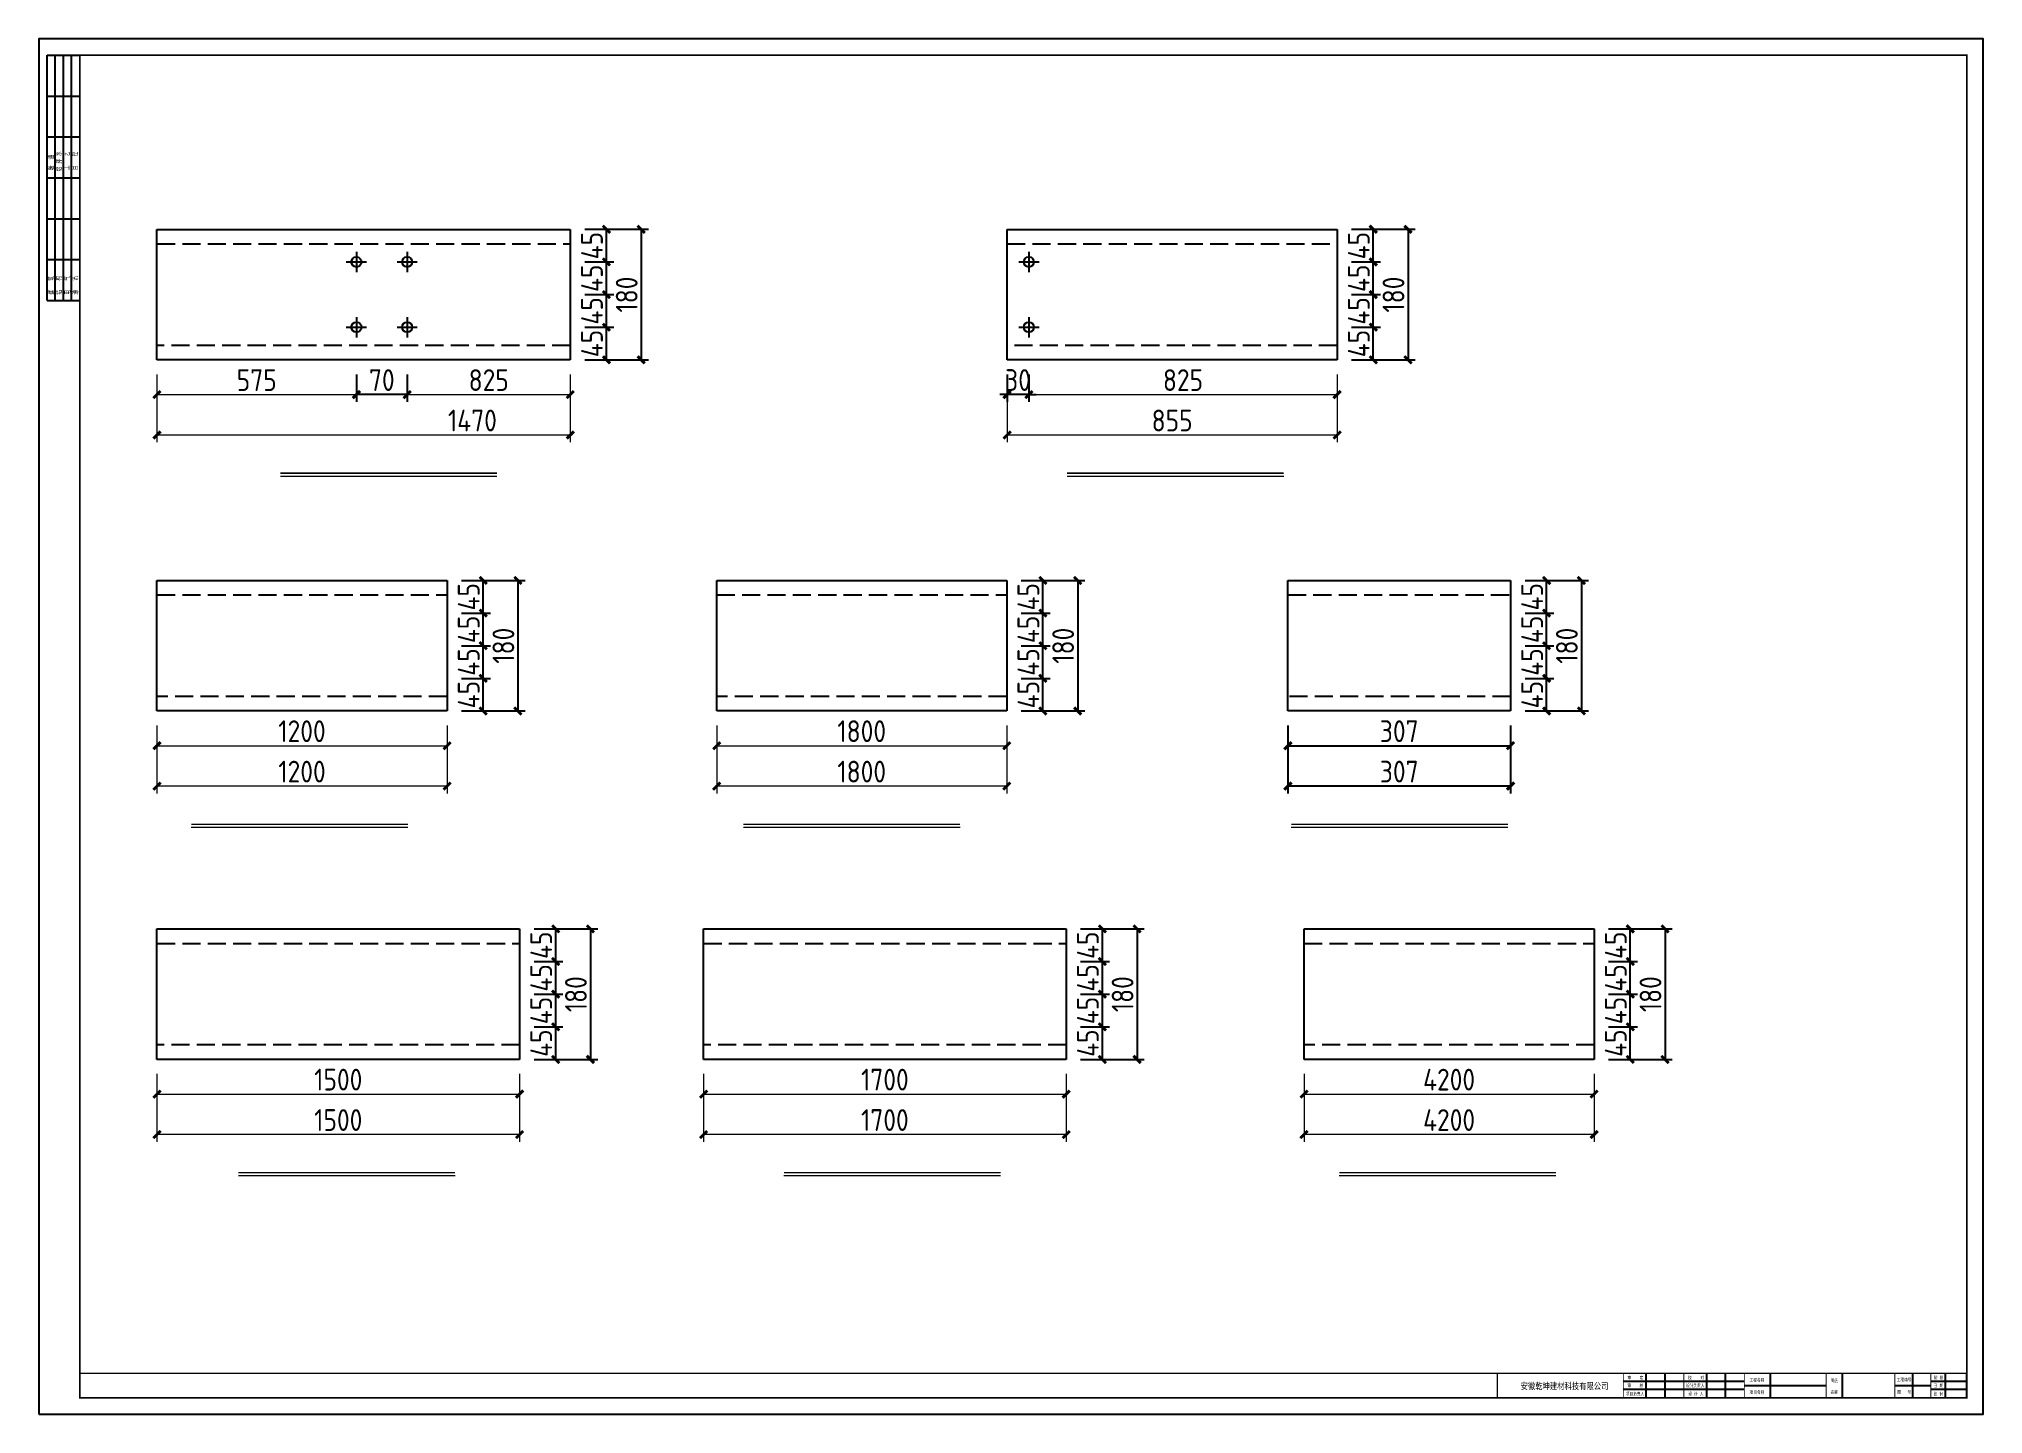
# Model space of a CAD drawing. Extents: x -196983 to 471790, y -783661 to 190401.
# Drawn here: x 317265 to 344076, y -163508 to -144544 of the extents above; entities that cross this region are included whole.
import ezdxf

# ---------------------------------------------------------------- set-up
doc = ezdxf.new("R2010")
doc.units = 0
doc.header["$LTSCALE"] = 1000
doc.header["$MEASUREMENT"] = 0
doc.linetypes.add('DASH', pattern=[0.35, 0.25, -0.1])
doc.layers.add('_TCH_MASK', color=7, linetype='Continuous')
doc.layers.add('PUB_TITLE', color=4, linetype='Continuous')
doc.styles.get("Standard").update_dxf_attribs({"font": 'gbenor.shx', "bigfont": 'gbcbig.shx'})
doc.styles.add('图框', font='')
doc.styles.get('图框').set_extended_font_data('SimSun')
doc.dimstyles.get("Standard").update_dxf_attribs({"dimscale": 100, "dimtxt": 3.5, "dimasz": 1, "dimexe": 2.5, "dimexo": 3, "dimgap": 1.5, "dimtad": 1, "dimdec": 0, "dimzin": 0, "dimdsep": 46, "dimtxsty": 'Standard', "dimblk": 'ARCHTICK', "dimcen": 0.09, "dimadec": 0, "dimazin": 0, "dimtfac": 1, "dimtdec": 0, "dimtix": 1, "dimtmove": 2, "dimatfit": 3, "dimfxl": 1, "dimtolj": 1, "dimtzin": 0, "dimarcsym": 0})

msp = doc.modelspace()

# ---------------------------------------------------------------- texts
at = {"layer": '_TCH_MASK', "lineweight": 15, "char_height": 300, "attachment_point": 5}
for s, insert in [('\\A1;575', (320268.6, -149249.4)), ('\\A1;825', (323468.6, -149249.4)), ('\\A1;825', (333042.3, -149249.4)), ('\\A1;1470', (323243.6, -149806.5)), ('\\A1;855', (332892.3, -149806.5)), ('\\A1;1200', (320893.6, -154090.9)), ('\\A1;1800', (328612, -154090.9)), ('\\A1;1200', (320893.6, -154648.1)), ('\\A1;1800', (328612, -154648.1)), ('\\A1;1500', (321393.6, -158895.4)), ('\\A1;1700', (328931.2, -158895.4)), ('\\A1;4200', (336711.7, -158895.4)), ('\\A1;1500', (321393.6, -159452.6)), ('\\A1;1700', (328931.2, -159452.6)), ('\\A1;4200', (336711.7, -159452.6))]:
    msp.add_mtext(s, dxfattribs=dict(at, insert=insert))

# ---------------------------------------------------------------- blocks, each defined once
blk = doc.blocks.new('_ArchTick')
at = {"color": 0, "linetype": 'ByBlock', "const_width": 0.4}
blk.add_lwpolyline([(-0.5, -0.5), (0.5, 0.5)], dxfattribs=at)
blk = doc.blocks.new('*D1284')
at = {"layer": '_TCH_MASK', "color": 0, "lineweight": -2}
for p, q in [((324794, -148520), (325192, -148520)), ((325092, -148970), (325092, -148520)), ((324794, -148970), (325192, -148970))]:
    blk.add_line(p, q, dxfattribs=at)
at = {"layer": 'Defpoints', "color": 0}
for p in [(324594, -148520), (325092, -148520), (324594, -148970)]:
    blk.add_point(p, dxfattribs=at)
at = {"layer": '_TCH_MASK', "color": 0, "lineweight": -2, "xscale": 100, "yscale": 100, "zscale": 100}
for p, rotation in [((325092, -148520), 90), ((325092, -148970), 270)]:
    blk.add_blockref('_ArchTick', p, dxfattribs=dict(at, rotation=rotation))
at = {"layer": '_TCH_MASK', "color": 0, "lineweight": 15, "insert": (324892, -148745), "char_height": 300, "attachment_point": 5, "rotation": 90}
blk.add_mtext('\\A1;45', dxfattribs=at)
blk = doc.blocks.new('*D1373')
at = {"layer": '_TCH_MASK', "color": 0, "lineweight": -2}
for p, q in [((324794, -148070), (325192, -148070)), ((325092, -148520), (325092, -148070)), ((324794, -148520), (325192, -148520))]:
    blk.add_line(p, q, dxfattribs=at)
at = {"layer": 'Defpoints', "color": 0}
for p in [(324594, -148070), (325092, -148070), (324594, -148520)]:
    blk.add_point(p, dxfattribs=at)
at = {"layer": '_TCH_MASK', "color": 0, "lineweight": -2, "xscale": 100, "yscale": 100, "zscale": 100}
for p, rotation in [((325092, -148070), 90), ((325092, -148520), 270)]:
    blk.add_blockref('_ArchTick', p, dxfattribs=dict(at, rotation=rotation))
at = {"layer": '_TCH_MASK', "color": 0, "lineweight": 15, "insert": (324892, -148295), "char_height": 300, "attachment_point": 5, "rotation": 90}
blk.add_mtext('\\A1;45', dxfattribs=at)
blk = doc.blocks.new('*D1374')
at = {"layer": '_TCH_MASK', "color": 0, "lineweight": -2}
for p, q in [((324794, -147620), (325192, -147620)), ((325092, -148070), (325092, -147620)), ((324794, -148070), (325192, -148070))]:
    blk.add_line(p, q, dxfattribs=at)
at = {"layer": 'Defpoints', "color": 0}
for p in [(324594, -147620), (325092, -147620), (324594, -148070)]:
    blk.add_point(p, dxfattribs=at)
at = {"layer": '_TCH_MASK', "color": 0, "lineweight": -2, "xscale": 100, "yscale": 100, "zscale": 100}
for p, rotation in [((325092, -147620), 90), ((325092, -148070), 270)]:
    blk.add_blockref('_ArchTick', p, dxfattribs=dict(at, rotation=rotation))
at = {"layer": '_TCH_MASK', "color": 0, "lineweight": 15, "insert": (324892, -147845), "char_height": 300, "attachment_point": 5, "rotation": 90}
blk.add_mtext('\\A1;45', dxfattribs=at)
blk = doc.blocks.new('*D1375')
at = {"layer": '_TCH_MASK', "color": 0, "lineweight": -2}
for p, q in [((324794, -147170), (325192, -147170)), ((325092, -147620), (325092, -147170)), ((324794, -147620), (325192, -147620))]:
    blk.add_line(p, q, dxfattribs=at)
at = {"layer": 'Defpoints', "color": 0}
for p in [(324594, -147170), (325092, -147170), (324594, -147620)]:
    blk.add_point(p, dxfattribs=at)
at = {"layer": '_TCH_MASK', "color": 0, "lineweight": -2, "xscale": 100, "yscale": 100, "zscale": 100}
for p, rotation in [((325092, -147170), 90), ((325092, -147620), 270)]:
    blk.add_blockref('_ArchTick', p, dxfattribs=dict(at, rotation=rotation))
at = {"layer": '_TCH_MASK', "color": 0, "lineweight": 15, "insert": (324892, -147395), "char_height": 300, "attachment_point": 5, "rotation": 90}
blk.add_mtext('\\A1;45', dxfattribs=at)
blk = doc.blocks.new('*D1376')
at = {"layer": '_TCH_MASK', "color": 0, "lineweight": -2}
for p, q in [((324794, -147170), (325671, -147170)), ((325571, -147170), (325571, -148970)), ((324794, -148970), (325671, -148970))]:
    blk.add_line(p, q, dxfattribs=at)
at = {"layer": 'Defpoints', "color": 0}
for p in [(324594, -147170), (324594, -148970), (325571, -148970)]:
    blk.add_point(p, dxfattribs=at)
at = {"layer": '_TCH_MASK', "color": 0, "lineweight": -2, "xscale": 100, "yscale": 100, "zscale": 100}
for p, rotation in [((325571, -147170), 90), ((325571, -148970), 270)]:
    blk.add_blockref('_ArchTick', p, dxfattribs=dict(at, rotation=rotation))
at = {"layer": '_TCH_MASK', "color": 0, "lineweight": 15, "insert": (325371, -148070), "char_height": 300, "attachment_point": 5, "rotation": 90}
blk.add_mtext('\\A1;180', dxfattribs=at)
blk = doc.blocks.new('*D1285')
at = {"layer": '_TCH_MASK', "color": 0, "lineweight": -2}
for p, q in [((321644, -149170), (321644, -149549)), ((322344, -149170), (322344, -149549)), ((322344, -149449), (321644, -149449))]:
    blk.add_line(p, q, dxfattribs=at)
at = {"layer": 'Defpoints', "color": 0}
for p in [(321644, -148970), (322344, -148970), (321644, -149449)]:
    blk.add_point(p, dxfattribs=at)
at = {"layer": '_TCH_MASK', "color": 0, "lineweight": -2, "xscale": 100, "yscale": 100, "zscale": 100, "rotation": 180}
blk.add_blockref('_ArchTick', (321644, -149449), dxfattribs=at)
at = {"layer": '_TCH_MASK', "color": 0, "lineweight": -2, "xscale": 100, "yscale": 100, "zscale": 100}
blk.add_blockref('_ArchTick', (322344, -149449), dxfattribs=at)
at = {"layer": '_TCH_MASK', "color": 0, "lineweight": 15, "insert": (321994, -149249), "char_height": 300, "attachment_point": 5}
blk.add_mtext('\\A1;70', dxfattribs=at)
blk = doc.blocks.new('*D1286')
at = {"layer": '_TCH_MASK', "color": 0, "lineweight": -2}
for p, q in [((335367, -148520), (335766, -148520)), ((335666, -148970), (335666, -148520)), ((335367, -148970), (335766, -148970))]:
    blk.add_line(p, q, dxfattribs=at)
at = {"layer": 'Defpoints', "color": 0}
for p in [(335167, -148520), (335666, -148520), (335167, -148970)]:
    blk.add_point(p, dxfattribs=at)
at = {"layer": '_TCH_MASK', "color": 0, "lineweight": -2, "xscale": 100, "yscale": 100, "zscale": 100}
for p, rotation in [((335666, -148520), 90), ((335666, -148970), 270)]:
    blk.add_blockref('_ArchTick', p, dxfattribs=dict(at, rotation=rotation))
at = {"layer": '_TCH_MASK', "color": 0, "lineweight": 15, "insert": (335466, -148745), "char_height": 300, "attachment_point": 5, "rotation": 90}
blk.add_mtext('\\A1;45', dxfattribs=at)
blk = doc.blocks.new('*D1377')
at = {"layer": '_TCH_MASK', "color": 0, "lineweight": -2}
for p, q in [((335367, -148070), (335766, -148070)), ((335666, -148520), (335666, -148070)), ((335367, -148520), (335766, -148520))]:
    blk.add_line(p, q, dxfattribs=at)
at = {"layer": 'Defpoints', "color": 0}
for p in [(335167, -148070), (335666, -148070), (335167, -148520)]:
    blk.add_point(p, dxfattribs=at)
at = {"layer": '_TCH_MASK', "color": 0, "lineweight": -2, "xscale": 100, "yscale": 100, "zscale": 100}
for p, rotation in [((335666, -148070), 90), ((335666, -148520), 270)]:
    blk.add_blockref('_ArchTick', p, dxfattribs=dict(at, rotation=rotation))
at = {"layer": '_TCH_MASK', "color": 0, "lineweight": 15, "insert": (335466, -148295), "char_height": 300, "attachment_point": 5, "rotation": 90}
blk.add_mtext('\\A1;45', dxfattribs=at)
blk = doc.blocks.new('*D1378')
at = {"layer": '_TCH_MASK', "color": 0, "lineweight": -2}
for p, q in [((335367, -147620), (335766, -147620)), ((335666, -148070), (335666, -147620)), ((335367, -148070), (335766, -148070))]:
    blk.add_line(p, q, dxfattribs=at)
at = {"layer": 'Defpoints', "color": 0}
for p in [(335167, -147620), (335666, -147620), (335167, -148070)]:
    blk.add_point(p, dxfattribs=at)
at = {"layer": '_TCH_MASK', "color": 0, "lineweight": -2, "xscale": 100, "yscale": 100, "zscale": 100}
for p, rotation in [((335666, -147620), 90), ((335666, -148070), 270)]:
    blk.add_blockref('_ArchTick', p, dxfattribs=dict(at, rotation=rotation))
at = {"layer": '_TCH_MASK', "color": 0, "lineweight": 15, "insert": (335466, -147845), "char_height": 300, "attachment_point": 5, "rotation": 90}
blk.add_mtext('\\A1;45', dxfattribs=at)
blk = doc.blocks.new('*D1379')
at = {"layer": '_TCH_MASK', "color": 0, "lineweight": -2}
for p, q in [((335367, -147170), (335766, -147170)), ((335666, -147620), (335666, -147170)), ((335367, -147620), (335766, -147620))]:
    blk.add_line(p, q, dxfattribs=at)
at = {"layer": 'Defpoints', "color": 0}
for p in [(335167, -147170), (335666, -147170), (335167, -147620)]:
    blk.add_point(p, dxfattribs=at)
at = {"layer": '_TCH_MASK', "color": 0, "lineweight": -2, "xscale": 100, "yscale": 100, "zscale": 100}
for p, rotation in [((335666, -147170), 90), ((335666, -147620), 270)]:
    blk.add_blockref('_ArchTick', p, dxfattribs=dict(at, rotation=rotation))
at = {"layer": '_TCH_MASK', "color": 0, "lineweight": 15, "insert": (335466, -147395), "char_height": 300, "attachment_point": 5, "rotation": 90}
blk.add_mtext('\\A1;45', dxfattribs=at)
blk = doc.blocks.new('*D1380')
at = {"layer": '_TCH_MASK', "color": 0, "lineweight": -2}
for p, q in [((335367, -147170), (336245, -147170)), ((336145, -147170), (336145, -148970)), ((335367, -148970), (336245, -148970))]:
    blk.add_line(p, q, dxfattribs=at)
at = {"layer": 'Defpoints', "color": 0}
for p in [(335167, -147170), (335167, -148970), (336145, -148970)]:
    blk.add_point(p, dxfattribs=at)
at = {"layer": '_TCH_MASK', "color": 0, "lineweight": -2, "xscale": 100, "yscale": 100, "zscale": 100}
for p, rotation in [((336145, -147170), 90), ((336145, -148970), 270)]:
    blk.add_blockref('_ArchTick', p, dxfattribs=dict(at, rotation=rotation))
at = {"layer": '_TCH_MASK', "color": 0, "lineweight": 15, "insert": (335945, -148070), "char_height": 300, "attachment_point": 5, "rotation": 90}
blk.add_mtext('\\A1;180', dxfattribs=at)
blk = doc.blocks.new('*D1287')
at = {"layer": '_TCH_MASK', "color": 0, "lineweight": -2}
for p, q in [((330617, -149170), (330617, -149549)), ((330917, -149170), (330917, -149549)), ((330617, -149449), (330517, -149449)), ((330917, -149449), (330617, -149449)), ((330917, -149449), (331017, -149449))]:
    blk.add_line(p, q, dxfattribs=at)
at = {"layer": 'Defpoints', "color": 0}
for p in [(330617, -148970), (330917, -148970), (330617, -149449)]:
    blk.add_point(p, dxfattribs=at)
at = {"layer": '_TCH_MASK', "color": 0, "lineweight": -2, "xscale": 100, "yscale": 100, "zscale": 100}
blk.add_blockref('_ArchTick', (330617, -149449), dxfattribs=at)
at = {"layer": '_TCH_MASK', "color": 0, "lineweight": -2, "xscale": 100, "yscale": 100, "zscale": 100, "rotation": 180}
blk.add_blockref('_ArchTick', (330917, -149449), dxfattribs=at)
at = {"layer": '_TCH_MASK', "color": 0, "lineweight": 15, "insert": (330767, -149249), "char_height": 300, "attachment_point": 5}
blk.add_mtext('\\A1;30', dxfattribs=at)
blk = doc.blocks.new('*D1288')
at = {"layer": '_TCH_MASK', "color": 0, "lineweight": -2}
for p, q in [((323094, -153362), (323492, -153362)), ((323392, -153812), (323392, -153362)), ((323094, -153812), (323492, -153812))]:
    blk.add_line(p, q, dxfattribs=at)
at = {"layer": 'Defpoints', "color": 0}
for p in [(322894, -153362), (323392, -153362), (322894, -153812)]:
    blk.add_point(p, dxfattribs=at)
at = {"layer": '_TCH_MASK', "color": 0, "lineweight": -2, "xscale": 100, "yscale": 100, "zscale": 100}
for p, rotation in [((323392, -153362), 90), ((323392, -153812), 270)]:
    blk.add_blockref('_ArchTick', p, dxfattribs=dict(at, rotation=rotation))
at = {"layer": '_TCH_MASK', "color": 0, "lineweight": 15, "insert": (323192, -153587), "char_height": 300, "attachment_point": 5, "rotation": 90}
blk.add_mtext('\\A1;45', dxfattribs=at)
blk = doc.blocks.new('*D1381')
at = {"layer": '_TCH_MASK', "color": 0, "lineweight": -2}
for p, q in [((323094, -152912), (323492, -152912)), ((323392, -153362), (323392, -152912)), ((323094, -153362), (323492, -153362))]:
    blk.add_line(p, q, dxfattribs=at)
at = {"layer": 'Defpoints', "color": 0}
for p in [(322894, -152912), (323392, -152912), (322894, -153362)]:
    blk.add_point(p, dxfattribs=at)
at = {"layer": '_TCH_MASK', "color": 0, "lineweight": -2, "xscale": 100, "yscale": 100, "zscale": 100}
for p, rotation in [((323392, -152912), 90), ((323392, -153362), 270)]:
    blk.add_blockref('_ArchTick', p, dxfattribs=dict(at, rotation=rotation))
at = {"layer": '_TCH_MASK', "color": 0, "lineweight": 15, "insert": (323192, -153137), "char_height": 300, "attachment_point": 5, "rotation": 90}
blk.add_mtext('\\A1;45', dxfattribs=at)
blk = doc.blocks.new('*D1382')
at = {"layer": '_TCH_MASK', "color": 0, "lineweight": -2}
for p, q in [((323094, -152462), (323492, -152462)), ((323392, -152912), (323392, -152462)), ((323094, -152912), (323492, -152912))]:
    blk.add_line(p, q, dxfattribs=at)
at = {"layer": 'Defpoints', "color": 0}
for p in [(322894, -152462), (323392, -152462), (322894, -152912)]:
    blk.add_point(p, dxfattribs=at)
at = {"layer": '_TCH_MASK', "color": 0, "lineweight": -2, "xscale": 100, "yscale": 100, "zscale": 100}
for p, rotation in [((323392, -152462), 90), ((323392, -152912), 270)]:
    blk.add_blockref('_ArchTick', p, dxfattribs=dict(at, rotation=rotation))
at = {"layer": '_TCH_MASK', "color": 0, "lineweight": 15, "insert": (323192, -152687), "char_height": 300, "attachment_point": 5, "rotation": 90}
blk.add_mtext('\\A1;45', dxfattribs=at)
blk = doc.blocks.new('*D1383')
at = {"layer": '_TCH_MASK', "color": 0, "lineweight": -2}
for p, q in [((323094, -152012), (323492, -152012)), ((323392, -152462), (323392, -152012)), ((323094, -152462), (323492, -152462))]:
    blk.add_line(p, q, dxfattribs=at)
at = {"layer": 'Defpoints', "color": 0}
for p in [(322894, -152012), (323392, -152012), (322894, -152462)]:
    blk.add_point(p, dxfattribs=at)
at = {"layer": '_TCH_MASK', "color": 0, "lineweight": -2, "xscale": 100, "yscale": 100, "zscale": 100}
for p, rotation in [((323392, -152012), 90), ((323392, -152462), 270)]:
    blk.add_blockref('_ArchTick', p, dxfattribs=dict(at, rotation=rotation))
at = {"layer": '_TCH_MASK', "color": 0, "lineweight": 15, "insert": (323192, -152237), "char_height": 300, "attachment_point": 5, "rotation": 90}
blk.add_mtext('\\A1;45', dxfattribs=at)
blk = doc.blocks.new('*D1384')
at = {"layer": '_TCH_MASK', "color": 0, "lineweight": -2}
for p, q in [((323094, -152012), (323971, -152012)), ((323871, -152012), (323871, -153812)), ((323094, -153812), (323971, -153812))]:
    blk.add_line(p, q, dxfattribs=at)
at = {"layer": 'Defpoints', "color": 0}
for p in [(322894, -152012), (322894, -153812), (323871, -153812)]:
    blk.add_point(p, dxfattribs=at)
at = {"layer": '_TCH_MASK', "color": 0, "lineweight": -2, "xscale": 100, "yscale": 100, "zscale": 100}
for p, rotation in [((323871, -152012), 90), ((323871, -153812), 270)]:
    blk.add_blockref('_ArchTick', p, dxfattribs=dict(at, rotation=rotation))
at = {"layer": '_TCH_MASK', "color": 0, "lineweight": 15, "insert": (323671, -152912), "char_height": 300, "attachment_point": 5, "rotation": 90}
blk.add_mtext('\\A1;180', dxfattribs=at)
blk = doc.blocks.new('*D1289')
at = {"layer": '_TCH_MASK', "color": 0, "lineweight": -2}
for p, q in [((330812, -153362), (331210, -153362)), ((331110, -153812), (331110, -153362)), ((330812, -153812), (331210, -153812))]:
    blk.add_line(p, q, dxfattribs=at)
at = {"layer": 'Defpoints', "color": 0}
for p in [(330612, -153362), (331110, -153362), (330612, -153812)]:
    blk.add_point(p, dxfattribs=at)
at = {"layer": '_TCH_MASK', "color": 0, "lineweight": -2, "xscale": 100, "yscale": 100, "zscale": 100}
for p, rotation in [((331110, -153362), 90), ((331110, -153812), 270)]:
    blk.add_blockref('_ArchTick', p, dxfattribs=dict(at, rotation=rotation))
at = {"layer": '_TCH_MASK', "color": 0, "lineweight": 15, "insert": (330910, -153587), "char_height": 300, "attachment_point": 5, "rotation": 90}
blk.add_mtext('\\A1;45', dxfattribs=at)
blk = doc.blocks.new('*D1385')
at = {"layer": '_TCH_MASK', "color": 0, "lineweight": -2}
for p, q in [((330812, -152912), (331210, -152912)), ((331110, -153362), (331110, -152912)), ((330812, -153362), (331210, -153362))]:
    blk.add_line(p, q, dxfattribs=at)
at = {"layer": 'Defpoints', "color": 0}
for p in [(330612, -152912), (331110, -152912), (330612, -153362)]:
    blk.add_point(p, dxfattribs=at)
at = {"layer": '_TCH_MASK', "color": 0, "lineweight": -2, "xscale": 100, "yscale": 100, "zscale": 100}
for p, rotation in [((331110, -152912), 90), ((331110, -153362), 270)]:
    blk.add_blockref('_ArchTick', p, dxfattribs=dict(at, rotation=rotation))
at = {"layer": '_TCH_MASK', "color": 0, "lineweight": 15, "insert": (330910, -153137), "char_height": 300, "attachment_point": 5, "rotation": 90}
blk.add_mtext('\\A1;45', dxfattribs=at)
blk = doc.blocks.new('*D1386')
at = {"layer": '_TCH_MASK', "color": 0, "lineweight": -2}
for p, q in [((330812, -152462), (331210, -152462)), ((331110, -152912), (331110, -152462)), ((330812, -152912), (331210, -152912))]:
    blk.add_line(p, q, dxfattribs=at)
at = {"layer": 'Defpoints', "color": 0}
for p in [(330612, -152462), (331110, -152462), (330612, -152912)]:
    blk.add_point(p, dxfattribs=at)
at = {"layer": '_TCH_MASK', "color": 0, "lineweight": -2, "xscale": 100, "yscale": 100, "zscale": 100}
for p, rotation in [((331110, -152462), 90), ((331110, -152912), 270)]:
    blk.add_blockref('_ArchTick', p, dxfattribs=dict(at, rotation=rotation))
at = {"layer": '_TCH_MASK', "color": 0, "lineweight": 15, "insert": (330910, -152687), "char_height": 300, "attachment_point": 5, "rotation": 90}
blk.add_mtext('\\A1;45', dxfattribs=at)
blk = doc.blocks.new('*D1387')
at = {"layer": '_TCH_MASK', "color": 0, "lineweight": -2}
for p, q in [((330812, -152012), (331210, -152012)), ((331110, -152462), (331110, -152012)), ((330812, -152462), (331210, -152462))]:
    blk.add_line(p, q, dxfattribs=at)
at = {"layer": 'Defpoints', "color": 0}
for p in [(330612, -152012), (331110, -152012), (330612, -152462)]:
    blk.add_point(p, dxfattribs=at)
at = {"layer": '_TCH_MASK', "color": 0, "lineweight": -2, "xscale": 100, "yscale": 100, "zscale": 100}
for p, rotation in [((331110, -152012), 90), ((331110, -152462), 270)]:
    blk.add_blockref('_ArchTick', p, dxfattribs=dict(at, rotation=rotation))
at = {"layer": '_TCH_MASK', "color": 0, "lineweight": 15, "insert": (330910, -152237), "char_height": 300, "attachment_point": 5, "rotation": 90}
blk.add_mtext('\\A1;45', dxfattribs=at)
blk = doc.blocks.new('*D1388')
at = {"layer": '_TCH_MASK', "color": 0, "lineweight": -2}
for p, q in [((330812, -152012), (331690, -152012)), ((331590, -152012), (331590, -153812)), ((330812, -153812), (331690, -153812))]:
    blk.add_line(p, q, dxfattribs=at)
at = {"layer": 'Defpoints', "color": 0}
for p in [(330612, -152012), (330612, -153812), (331590, -153812)]:
    blk.add_point(p, dxfattribs=at)
at = {"layer": '_TCH_MASK', "color": 0, "lineweight": -2, "xscale": 100, "yscale": 100, "zscale": 100}
for p, rotation in [((331590, -152012), 90), ((331590, -153812), 270)]:
    blk.add_blockref('_ArchTick', p, dxfattribs=dict(at, rotation=rotation))
at = {"layer": '_TCH_MASK', "color": 0, "lineweight": 15, "insert": (331390, -152912), "char_height": 300, "attachment_point": 5, "rotation": 90}
blk.add_mtext('\\A1;180', dxfattribs=at)
blk = doc.blocks.new('*D1296')
at = {"layer": '_TCH_MASK', "color": 0, "lineweight": -2}
for p, q in [((338912, -158167), (339310, -158167)), ((339210, -158617), (339210, -158167)), ((338912, -158617), (339310, -158617))]:
    blk.add_line(p, q, dxfattribs=at)
at = {"layer": 'Defpoints', "color": 0}
for p in [(338712, -158167), (339210, -158167), (338712, -158617)]:
    blk.add_point(p, dxfattribs=at)
at = {"layer": '_TCH_MASK', "color": 0, "lineweight": -2, "xscale": 100, "yscale": 100, "zscale": 100}
for p, rotation in [((339210, -158167), 90), ((339210, -158617), 270)]:
    blk.add_blockref('_ArchTick', p, dxfattribs=dict(at, rotation=rotation))
at = {"layer": '_TCH_MASK', "color": 0, "lineweight": 15, "insert": (339010, -158392), "char_height": 300, "attachment_point": 5, "rotation": 90}
blk.add_mtext('\\A1;45', dxfattribs=at)
blk = doc.blocks.new('*D1398')
at = {"layer": '_TCH_MASK', "color": 0, "lineweight": -2}
for p, q in [((338912, -157717), (339310, -157717)), ((339210, -158167), (339210, -157717)), ((338912, -158167), (339310, -158167))]:
    blk.add_line(p, q, dxfattribs=at)
at = {"layer": 'Defpoints', "color": 0}
for p in [(338712, -157717), (339210, -157717), (338712, -158167)]:
    blk.add_point(p, dxfattribs=at)
at = {"layer": '_TCH_MASK', "color": 0, "lineweight": -2, "xscale": 100, "yscale": 100, "zscale": 100}
for p, rotation in [((339210, -157717), 90), ((339210, -158167), 270)]:
    blk.add_blockref('_ArchTick', p, dxfattribs=dict(at, rotation=rotation))
at = {"layer": '_TCH_MASK', "color": 0, "lineweight": 15, "insert": (339010, -157942), "char_height": 300, "attachment_point": 5, "rotation": 90}
blk.add_mtext('\\A1;45', dxfattribs=at)
blk = doc.blocks.new('*D1399')
at = {"layer": '_TCH_MASK', "color": 0, "lineweight": -2}
for p, q in [((338912, -157267), (339310, -157267)), ((339210, -157717), (339210, -157267)), ((338912, -157717), (339310, -157717))]:
    blk.add_line(p, q, dxfattribs=at)
at = {"layer": 'Defpoints', "color": 0}
for p in [(338712, -157267), (339210, -157267), (338712, -157717)]:
    blk.add_point(p, dxfattribs=at)
at = {"layer": '_TCH_MASK', "color": 0, "lineweight": -2, "xscale": 100, "yscale": 100, "zscale": 100}
for p, rotation in [((339210, -157267), 90), ((339210, -157717), 270)]:
    blk.add_blockref('_ArchTick', p, dxfattribs=dict(at, rotation=rotation))
at = {"layer": '_TCH_MASK', "color": 0, "lineweight": 15, "insert": (339010, -157492), "char_height": 300, "attachment_point": 5, "rotation": 90}
blk.add_mtext('\\A1;45', dxfattribs=at)
blk = doc.blocks.new('*D1400')
at = {"layer": '_TCH_MASK', "color": 0, "lineweight": -2}
for p, q in [((338912, -156817), (339310, -156817)), ((339210, -157267), (339210, -156817)), ((338912, -157267), (339310, -157267))]:
    blk.add_line(p, q, dxfattribs=at)
at = {"layer": 'Defpoints', "color": 0}
for p in [(338712, -156817), (339210, -156817), (338712, -157267)]:
    blk.add_point(p, dxfattribs=at)
at = {"layer": '_TCH_MASK', "color": 0, "lineweight": -2, "xscale": 100, "yscale": 100, "zscale": 100}
for p, rotation in [((339210, -156817), 90), ((339210, -157267), 270)]:
    blk.add_blockref('_ArchTick', p, dxfattribs=dict(at, rotation=rotation))
at = {"layer": '_TCH_MASK', "color": 0, "lineweight": 15, "insert": (339010, -157042), "char_height": 300, "attachment_point": 5, "rotation": 90}
blk.add_mtext('\\A1;45', dxfattribs=at)
blk = doc.blocks.new('*D1401')
at = {"layer": '_TCH_MASK', "color": 0, "lineweight": -2}
for p, q in [((338912, -156817), (339789, -156817)), ((339689, -156817), (339689, -158617)), ((338912, -158617), (339789, -158617))]:
    blk.add_line(p, q, dxfattribs=at)
at = {"layer": 'Defpoints', "color": 0}
for p in [(338712, -156817), (338712, -158617), (339689, -158617)]:
    blk.add_point(p, dxfattribs=at)
at = {"layer": '_TCH_MASK', "color": 0, "lineweight": -2, "xscale": 100, "yscale": 100, "zscale": 100}
for p, rotation in [((339689, -156817), 90), ((339689, -158617), 270)]:
    blk.add_blockref('_ArchTick', p, dxfattribs=dict(at, rotation=rotation))
at = {"layer": '_TCH_MASK', "color": 0, "lineweight": 15, "insert": (339489, -157717), "char_height": 300, "attachment_point": 5, "rotation": 90}
blk.add_mtext('\\A1;180', dxfattribs=at)
blk = doc.blocks.new('*D1297')
at = {"layer": '_TCH_MASK', "color": 0, "lineweight": -2}
for p, q in [((331631, -158167), (332030, -158167)), ((331930, -158617), (331930, -158167)), ((331631, -158617), (332030, -158617))]:
    blk.add_line(p, q, dxfattribs=at)
at = {"layer": 'Defpoints', "color": 0}
for p in [(331431, -158167), (331930, -158167), (331431, -158617)]:
    blk.add_point(p, dxfattribs=at)
at = {"layer": '_TCH_MASK', "color": 0, "lineweight": -2, "xscale": 100, "yscale": 100, "zscale": 100}
for p, rotation in [((331930, -158167), 90), ((331930, -158617), 270)]:
    blk.add_blockref('_ArchTick', p, dxfattribs=dict(at, rotation=rotation))
at = {"layer": '_TCH_MASK', "color": 0, "lineweight": 15, "insert": (331730, -158392), "char_height": 300, "attachment_point": 5, "rotation": 90}
blk.add_mtext('\\A1;45', dxfattribs=at)
blk = doc.blocks.new('*D1402')
at = {"layer": '_TCH_MASK', "color": 0, "lineweight": -2}
for p, q in [((331631, -157717), (332030, -157717)), ((331930, -158167), (331930, -157717)), ((331631, -158167), (332030, -158167))]:
    blk.add_line(p, q, dxfattribs=at)
at = {"layer": 'Defpoints', "color": 0}
for p in [(331431, -157717), (331930, -157717), (331431, -158167)]:
    blk.add_point(p, dxfattribs=at)
at = {"layer": '_TCH_MASK', "color": 0, "lineweight": -2, "xscale": 100, "yscale": 100, "zscale": 100}
for p, rotation in [((331930, -157717), 90), ((331930, -158167), 270)]:
    blk.add_blockref('_ArchTick', p, dxfattribs=dict(at, rotation=rotation))
at = {"layer": '_TCH_MASK', "color": 0, "lineweight": 15, "insert": (331730, -157942), "char_height": 300, "attachment_point": 5, "rotation": 90}
blk.add_mtext('\\A1;45', dxfattribs=at)
blk = doc.blocks.new('*D1403')
at = {"layer": '_TCH_MASK', "color": 0, "lineweight": -2}
for p, q in [((331631, -157267), (332030, -157267)), ((331930, -157717), (331930, -157267)), ((331631, -157717), (332030, -157717))]:
    blk.add_line(p, q, dxfattribs=at)
at = {"layer": 'Defpoints', "color": 0}
for p in [(331431, -157267), (331930, -157267), (331431, -157717)]:
    blk.add_point(p, dxfattribs=at)
at = {"layer": '_TCH_MASK', "color": 0, "lineweight": -2, "xscale": 100, "yscale": 100, "zscale": 100}
for p, rotation in [((331930, -157267), 90), ((331930, -157717), 270)]:
    blk.add_blockref('_ArchTick', p, dxfattribs=dict(at, rotation=rotation))
at = {"layer": '_TCH_MASK', "color": 0, "lineweight": 15, "insert": (331730, -157492), "char_height": 300, "attachment_point": 5, "rotation": 90}
blk.add_mtext('\\A1;45', dxfattribs=at)
blk = doc.blocks.new('*D1404')
at = {"layer": '_TCH_MASK', "color": 0, "lineweight": -2}
for p, q in [((331631, -156817), (332030, -156817)), ((331930, -157267), (331930, -156817)), ((331631, -157267), (332030, -157267))]:
    blk.add_line(p, q, dxfattribs=at)
at = {"layer": 'Defpoints', "color": 0}
for p in [(331431, -156817), (331930, -156817), (331431, -157267)]:
    blk.add_point(p, dxfattribs=at)
at = {"layer": '_TCH_MASK', "color": 0, "lineweight": -2, "xscale": 100, "yscale": 100, "zscale": 100}
for p, rotation in [((331930, -156817), 90), ((331930, -157267), 270)]:
    blk.add_blockref('_ArchTick', p, dxfattribs=dict(at, rotation=rotation))
at = {"layer": '_TCH_MASK', "color": 0, "lineweight": 15, "insert": (331730, -157042), "char_height": 300, "attachment_point": 5, "rotation": 90}
blk.add_mtext('\\A1;45', dxfattribs=at)
blk = doc.blocks.new('*D1405')
at = {"layer": '_TCH_MASK', "color": 0, "lineweight": -2}
for p, q in [((331631, -156817), (332509, -156817)), ((332409, -156817), (332409, -158617)), ((331631, -158617), (332509, -158617))]:
    blk.add_line(p, q, dxfattribs=at)
at = {"layer": 'Defpoints', "color": 0}
for p in [(331431, -156817), (331431, -158617), (332409, -158617)]:
    blk.add_point(p, dxfattribs=at)
at = {"layer": '_TCH_MASK', "color": 0, "lineweight": -2, "xscale": 100, "yscale": 100, "zscale": 100}
for p, rotation in [((332409, -156817), 90), ((332409, -158617), 270)]:
    blk.add_blockref('_ArchTick', p, dxfattribs=dict(at, rotation=rotation))
at = {"layer": '_TCH_MASK', "color": 0, "lineweight": 15, "insert": (332209, -157717), "char_height": 300, "attachment_point": 5, "rotation": 90}
blk.add_mtext('\\A1;180', dxfattribs=at)
blk = doc.blocks.new('*D1298')
at = {"layer": '_TCH_MASK', "color": 0, "lineweight": -2}
for p, q in [((324094, -158167), (324492, -158167)), ((324392, -158617), (324392, -158167)), ((324094, -158617), (324492, -158617))]:
    blk.add_line(p, q, dxfattribs=at)
at = {"layer": 'Defpoints', "color": 0}
for p in [(323894, -158167), (324392, -158167), (323894, -158617)]:
    blk.add_point(p, dxfattribs=at)
at = {"layer": '_TCH_MASK', "color": 0, "lineweight": -2, "xscale": 100, "yscale": 100, "zscale": 100}
for p, rotation in [((324392, -158167), 90), ((324392, -158617), 270)]:
    blk.add_blockref('_ArchTick', p, dxfattribs=dict(at, rotation=rotation))
at = {"layer": '_TCH_MASK', "color": 0, "lineweight": 15, "insert": (324192, -158392), "char_height": 300, "attachment_point": 5, "rotation": 90}
blk.add_mtext('\\A1;45', dxfattribs=at)
blk = doc.blocks.new('*D1406')
at = {"layer": '_TCH_MASK', "color": 0, "lineweight": -2}
for p, q in [((324094, -157717), (324492, -157717)), ((324392, -158167), (324392, -157717)), ((324094, -158167), (324492, -158167))]:
    blk.add_line(p, q, dxfattribs=at)
at = {"layer": 'Defpoints', "color": 0}
for p in [(323894, -157717), (324392, -157717), (323894, -158167)]:
    blk.add_point(p, dxfattribs=at)
at = {"layer": '_TCH_MASK', "color": 0, "lineweight": -2, "xscale": 100, "yscale": 100, "zscale": 100}
for p, rotation in [((324392, -157717), 90), ((324392, -158167), 270)]:
    blk.add_blockref('_ArchTick', p, dxfattribs=dict(at, rotation=rotation))
at = {"layer": '_TCH_MASK', "color": 0, "lineweight": 15, "insert": (324192, -157942), "char_height": 300, "attachment_point": 5, "rotation": 90}
blk.add_mtext('\\A1;45', dxfattribs=at)
blk = doc.blocks.new('*D1407')
at = {"layer": '_TCH_MASK', "color": 0, "lineweight": -2}
for p, q in [((324094, -157267), (324492, -157267)), ((324392, -157717), (324392, -157267)), ((324094, -157717), (324492, -157717))]:
    blk.add_line(p, q, dxfattribs=at)
at = {"layer": 'Defpoints', "color": 0}
for p in [(323894, -157267), (324392, -157267), (323894, -157717)]:
    blk.add_point(p, dxfattribs=at)
at = {"layer": '_TCH_MASK', "color": 0, "lineweight": -2, "xscale": 100, "yscale": 100, "zscale": 100}
for p, rotation in [((324392, -157267), 90), ((324392, -157717), 270)]:
    blk.add_blockref('_ArchTick', p, dxfattribs=dict(at, rotation=rotation))
at = {"layer": '_TCH_MASK', "color": 0, "lineweight": 15, "insert": (324192, -157492), "char_height": 300, "attachment_point": 5, "rotation": 90}
blk.add_mtext('\\A1;45', dxfattribs=at)
blk = doc.blocks.new('*D1408')
at = {"layer": '_TCH_MASK', "color": 0, "lineweight": -2}
for p, q in [((324094, -156817), (324492, -156817)), ((324392, -157267), (324392, -156817)), ((324094, -157267), (324492, -157267))]:
    blk.add_line(p, q, dxfattribs=at)
at = {"layer": 'Defpoints', "color": 0}
for p in [(323894, -156817), (324392, -156817), (323894, -157267)]:
    blk.add_point(p, dxfattribs=at)
at = {"layer": '_TCH_MASK', "color": 0, "lineweight": -2, "xscale": 100, "yscale": 100, "zscale": 100}
for p, rotation in [((324392, -156817), 90), ((324392, -157267), 270)]:
    blk.add_blockref('_ArchTick', p, dxfattribs=dict(at, rotation=rotation))
at = {"layer": '_TCH_MASK', "color": 0, "lineweight": 15, "insert": (324192, -157042), "char_height": 300, "attachment_point": 5, "rotation": 90}
blk.add_mtext('\\A1;45', dxfattribs=at)
blk = doc.blocks.new('*D1409')
at = {"layer": '_TCH_MASK', "color": 0, "lineweight": -2}
for p, q in [((324094, -156817), (324971, -156817)), ((324871, -156817), (324871, -158617)), ((324094, -158617), (324971, -158617))]:
    blk.add_line(p, q, dxfattribs=at)
at = {"layer": 'Defpoints', "color": 0}
for p in [(323894, -156817), (323894, -158617), (324871, -158617)]:
    blk.add_point(p, dxfattribs=at)
at = {"layer": '_TCH_MASK', "color": 0, "lineweight": -2, "xscale": 100, "yscale": 100, "zscale": 100}
for p, rotation in [((324871, -156817), 90), ((324871, -158617), 270)]:
    blk.add_blockref('_ArchTick', p, dxfattribs=dict(at, rotation=rotation))
at = {"layer": '_TCH_MASK', "color": 0, "lineweight": 15, "insert": (324671, -157717), "char_height": 300, "attachment_point": 5, "rotation": 90}
blk.add_mtext('\\A1;180', dxfattribs=at)
blk = doc.blocks.new('*D1389')
at = {"layer": '_TCH_MASK', "color": 0, "lineweight": -2}
for p, q in [((334489, -154012), (334489, -154948)), ((337559, -154012), (337559, -154948)), ((337559, -154848), (334489, -154848))]:
    blk.add_line(p, q, dxfattribs=at)
at = {"layer": 'Defpoints', "color": 0}
for p in [(334489, -153812), (337559, -153812), (334489, -154848)]:
    blk.add_point(p, dxfattribs=at)
at = {"layer": '_TCH_MASK', "color": 0, "lineweight": -2, "xscale": 100, "yscale": 100, "zscale": 100, "rotation": 180}
blk.add_blockref('_ArchTick', (334489, -154848), dxfattribs=at)
at = {"layer": '_TCH_MASK', "color": 0, "lineweight": -2, "xscale": 100, "yscale": 100, "zscale": 100}
blk.add_blockref('_ArchTick', (337559, -154848), dxfattribs=at)
at = {"layer": '_TCH_MASK', "color": 0, "lineweight": 15, "insert": (336024, -154648), "char_height": 300, "attachment_point": 5}
blk.add_mtext('\\A1;307', dxfattribs=at)
blk = doc.blocks.new('*D1290')
at = {"layer": '_TCH_MASK', "color": 0, "lineweight": -2}
for p, q in [((337759, -153362), (338157, -153362)), ((338057, -153812), (338057, -153362)), ((337759, -153812), (338157, -153812))]:
    blk.add_line(p, q, dxfattribs=at)
at = {"layer": 'Defpoints', "color": 0}
for p in [(337559, -153362), (338057, -153362), (337559, -153812)]:
    blk.add_point(p, dxfattribs=at)
at = {"layer": '_TCH_MASK', "color": 0, "lineweight": -2, "xscale": 100, "yscale": 100, "zscale": 100}
for p, rotation in [((338057, -153362), 90), ((338057, -153812), 270)]:
    blk.add_blockref('_ArchTick', p, dxfattribs=dict(at, rotation=rotation))
at = {"layer": '_TCH_MASK', "color": 0, "lineweight": 15, "insert": (337857, -153587), "char_height": 300, "attachment_point": 5, "rotation": 90}
blk.add_mtext('\\A1;45', dxfattribs=at)
blk = doc.blocks.new('*D1390')
at = {"layer": '_TCH_MASK', "color": 0, "lineweight": -2}
for p, q in [((337759, -152912), (338157, -152912)), ((338057, -153362), (338057, -152912)), ((337759, -153362), (338157, -153362))]:
    blk.add_line(p, q, dxfattribs=at)
at = {"layer": 'Defpoints', "color": 0}
for p in [(337559, -152912), (338057, -152912), (337559, -153362)]:
    blk.add_point(p, dxfattribs=at)
at = {"layer": '_TCH_MASK', "color": 0, "lineweight": -2, "xscale": 100, "yscale": 100, "zscale": 100}
for p, rotation in [((338057, -152912), 90), ((338057, -153362), 270)]:
    blk.add_blockref('_ArchTick', p, dxfattribs=dict(at, rotation=rotation))
at = {"layer": '_TCH_MASK', "color": 0, "lineweight": 15, "insert": (337857, -153137), "char_height": 300, "attachment_point": 5, "rotation": 90}
blk.add_mtext('\\A1;45', dxfattribs=at)
blk = doc.blocks.new('*D1391')
at = {"layer": '_TCH_MASK', "color": 0, "lineweight": -2}
for p, q in [((337759, -152462), (338157, -152462)), ((338057, -152912), (338057, -152462)), ((337759, -152912), (338157, -152912))]:
    blk.add_line(p, q, dxfattribs=at)
at = {"layer": 'Defpoints', "color": 0}
for p in [(337559, -152462), (338057, -152462), (337559, -152912)]:
    blk.add_point(p, dxfattribs=at)
at = {"layer": '_TCH_MASK', "color": 0, "lineweight": -2, "xscale": 100, "yscale": 100, "zscale": 100}
for p, rotation in [((338057, -152462), 90), ((338057, -152912), 270)]:
    blk.add_blockref('_ArchTick', p, dxfattribs=dict(at, rotation=rotation))
at = {"layer": '_TCH_MASK', "color": 0, "lineweight": 15, "insert": (337857, -152687), "char_height": 300, "attachment_point": 5, "rotation": 90}
blk.add_mtext('\\A1;45', dxfattribs=at)
blk = doc.blocks.new('*D1392')
at = {"layer": '_TCH_MASK', "color": 0, "lineweight": -2}
for p, q in [((337759, -152012), (338157, -152012)), ((338057, -152462), (338057, -152012)), ((337759, -152462), (338157, -152462))]:
    blk.add_line(p, q, dxfattribs=at)
at = {"layer": 'Defpoints', "color": 0}
for p in [(337559, -152012), (338057, -152012), (337559, -152462)]:
    blk.add_point(p, dxfattribs=at)
at = {"layer": '_TCH_MASK', "color": 0, "lineweight": -2, "xscale": 100, "yscale": 100, "zscale": 100}
for p, rotation in [((338057, -152012), 90), ((338057, -152462), 270)]:
    blk.add_blockref('_ArchTick', p, dxfattribs=dict(at, rotation=rotation))
at = {"layer": '_TCH_MASK', "color": 0, "lineweight": 15, "insert": (337857, -152237), "char_height": 300, "attachment_point": 5, "rotation": 90}
blk.add_mtext('\\A1;45', dxfattribs=at)
blk = doc.blocks.new('*D1393')
at = {"layer": '_TCH_MASK', "color": 0, "lineweight": -2}
for p, q in [((337759, -152012), (338636, -152012)), ((338536, -152012), (338536, -153812)), ((337759, -153812), (338636, -153812))]:
    blk.add_line(p, q, dxfattribs=at)
at = {"layer": 'Defpoints', "color": 0}
for p in [(337559, -152012), (337559, -153812), (338536, -153812)]:
    blk.add_point(p, dxfattribs=at)
at = {"layer": '_TCH_MASK', "color": 0, "lineweight": -2, "xscale": 100, "yscale": 100, "zscale": 100}
for p, rotation in [((338536, -152012), 90), ((338536, -153812), 270)]:
    blk.add_blockref('_ArchTick', p, dxfattribs=dict(at, rotation=rotation))
at = {"layer": '_TCH_MASK', "color": 0, "lineweight": 15, "insert": (338336, -152912), "char_height": 300, "attachment_point": 5, "rotation": 90}
blk.add_mtext('\\A1;180', dxfattribs=at)
blk = doc.blocks.new('*D1291')
at = {"layer": '_TCH_MASK', "color": 0, "lineweight": -2}
for p, q in [((334489, -154012), (334489, -154391)), ((337559, -154012), (337559, -154391)), ((334489, -154291), (337559, -154291))]:
    blk.add_line(p, q, dxfattribs=at)
at = {"layer": 'Defpoints', "color": 0}
for p in [(334489, -153812), (337559, -153812), (337559, -154291)]:
    blk.add_point(p, dxfattribs=at)
at = {"layer": '_TCH_MASK', "color": 0, "lineweight": -2, "xscale": 100, "yscale": 100, "zscale": 100, "rotation": 180}
blk.add_blockref('_ArchTick', (334489, -154291), dxfattribs=at)
at = {"layer": '_TCH_MASK', "color": 0, "lineweight": -2, "xscale": 100, "yscale": 100, "zscale": 100}
blk.add_blockref('_ArchTick', (337559, -154291), dxfattribs=at)
at = {"layer": '_TCH_MASK', "color": 0, "lineweight": 15, "insert": (336024, -154091), "char_height": 300, "attachment_point": 5}
blk.add_mtext('\\A1;307', dxfattribs=at)
blk = doc.blocks.new('$titleblk$00000095')
for p, q in [((-150, 20), (-150, 0)), ((-150, 20), (0, 20)), ((-150, 15), (-75, 15)), ((-125, 20), (-125, 0)), ((-100, 20), (-100, 0)), ((-75, 20), (-75, 0)), ((-75, 20), (-75, 0)), ((-75, 15), (0, 15)), ((-50, 20), (-50, 0)), ((-25, 20), (-25, 0)), ((0, 20), (0, 0)), ((-150, 10), (-75, 10)), ((-150, 5), (-75, 5)), ((-75, 10), (0, 10)), ((-75, 5), (0, 5))]:
    blk.add_line(p, q)
at = {"width": 0.8}
for s, p in [('建   筑', (-146.4, 15.6)), ('结   构', (-146.4, 10.9)), ('给 排 水', (-71, 10.9)), ('暖  通', (-70.3, 15.7)), ('通   讯', (-146.4, 0.9)), ('电   气', (-146.4, 5.6)), ('工   艺', (-70.3, 6.1)), ('自   控', (-70.3, 1.2))]:
    blk.add_text(s, height=3.51, dxfattribs=at).set_placement(p)
blk = doc.blocks.new('新块')
for p, q in [((-8240, 400), (-8240, 1000)), ((-7780, 400), (-7780, 1000)), ((-6760, 400), (-6760, 1000)), ((-6300, 400), (-6300, 1000)), ((-5200, 400), (-5200, 1000)), ((-3440, 400), (-3440, 1000)), ((-1720, 400), (-1720, 1000)), ((-920, 400), (-920, 1000)), ((-400, 400), (-400, 1000)), ((-5840, 800), (-8800, 800)), ((-5840, 600), (-8800, 600)), ((-5840, 700), (-3840, 700)), ((-2160, 700), (-1280, 700)), ((-400, 800), (-1280, 800)), ((-400, 600), (-1280, 600))]:
    blk.add_line(p, q)
for points, const_width in [([(-11880, 400), (-11880, 1000), (-400, 1000)], 32), ([(-8800, 400), (-8800, 1000)], 20), ([(-7320, 400), (-7320, 1000)], 20), ([(-5840, 400), (-5840, 1000)], 20), ([(-3840, 400), (-3840, 1000)], 20), ([(-2160, 400), (-2160, 1000)], 20), ([(-1280, 400), (-1280, 1000)], 20)]:
    blk.add_lwpolyline(points, dxfattribs=dict(const_width=const_width))
at = {"layer": 'PUB_TITLE'}
blk.add_lwpolyline([(-47560, 0), (0, 0), (0, 33640), (-47560, 33640)], close=True, dxfattribs=at)
at = {"layer": 'PUB_TITLE', "const_width": 40}
blk.add_lwpolyline([(-46560, 400), (-400, 400), (-400, 33240), (-46560, 33240)], close=True, dxfattribs=at)
at = {"layer": 'PUB_TITLE', "const_width": 32}
blk.add_lwpolyline([(-400, 1000), (-46560, 1000)], dxfattribs=at)
at = {"layer": 'PUB_TITLE', "xscale": 40, "yscale": 40, "zscale": 40, "rotation": 90}
blk.add_blockref('$titleblk$00000095', (-46560, 33240), dxfattribs=at)
at = {"style": '图框', "width": 0.8}
for s, height, p in [('安徽乾坤建材科技有限公司', 160, (-11315, 604)), ('项目负责人', 80, (-8739, 457)), ('审    核', 80, (-8702, 659)), ('审    定', 80, (-8701, 854)), ('设计负责人', 80, (-7265, 659)), ('校    对', 80, (-7217, 851)), ('设 计 人', 80, (-7213, 457)), ('项目名称', 80, (-5712, 494)), ('工程名称', 80, (-5712, 794)), ('名称', 80, (-3732, 498)), ('图纸', 80, (-3732, 778)), ('工程编号', 80, (-2112, 803)), ('图   号', 80, (-2098, 504)), ('比 例', 80, (-1211, 457)), ('阶 段', 80, (-1205, 851)), ('日 期', 80, (-1212, 659))]:
    blk.add_text(s, height=height, dxfattribs=at).set_placement(p)
for tag, p in [('审定人', (-8147, 838)), ('校对', (-6621, 837)), ('阶段', (-810, 832)), ('项目负责人', (-8228, 444)), ('审核人', (-8147, 641)), ('设计负责人', (-6745, 649)), ('设计人', (-6659, 447)), ('项目名称', (-5026, 479)), ('工程名称', (-5026, 781)), ('图名', (-3347, 649)), ('图号', (-1657, 502)), ('日期', (-905, 632)), ('比例', (-810, 446))]:
    blk.add_attdef(tag, p, '', height=120)

# ---------------------------------------------------------------- dimensions: what is measured, and where the dimension line sits
at = {"layer": '_TCH_MASK', "lineweight": 15}
for base, p1, p2, picture, middle in [((325092.1, -147170.5), (324593.6, -147620.5), (324593.6, -147170.5), '*D1375', (324892.1, -147395.5)), ((325571.2, -148970.5), (324593.6, -147170.5), (324593.6, -148970.5), '*D1376', (325371.2, -148070.5)), ((335665.8, -147170.5), (335167.3, -147620.5), (335167.3, -147170.5), '*D1379', (335465.8, -147395.5)), ((336144.9, -148970.5), (335167.3, -147170.5), (335167.3, -148970.5), '*D1380', (335944.9, -148070.5)), ((325092.1, -147620.5), (324593.6, -148070.5), (324593.6, -147620.5), '*D1374', (324892.1, -147845.5)), ((335665.8, -147620.5), (335167.3, -148070.5), (335167.3, -147620.5), '*D1378', (335465.8, -147845.5)), ((325092.1, -148070.5), (324593.6, -148520.5), (324593.6, -148070.5), '*D1373', (324892.1, -148295.5)), ((335665.8, -148070.5), (335167.3, -148520.5), (335167.3, -148070.5), '*D1377', (335465.8, -148295.5)), ((325092.1, -148520.5), (324593.6, -148970.5), (324593.6, -148520.5), '*D1284', (324892.1, -148745.5)), ((335665.8, -148520.5), (335167.3, -148970.5), (335167.3, -148520.5), '*D1286', (335465.8, -148745.5)), ((323392.1, -152012), (322893.6, -152462), (322893.6, -152012), '*D1383', (323192.1, -152237)), ((323871.2, -153812), (322893.6, -152012), (322893.6, -153812), '*D1384', (323671.2, -152912)), ((331110.4, -152012), (330612, -152462), (330612, -152012), '*D1387', (330910.4, -152237)), ((331589.5, -153812), (330612, -152012), (330612, -153812), '*D1388', (331389.5, -152912)), ((338057.4, -152012), (337558.9, -152462), (337558.9, -152012), '*D1392', (337857.4, -152237)), ((338536.5, -153812), (337558.9, -152012), (337558.9, -153812), '*D1393', (338336.5, -152912)), ((323392.1, -152462), (322893.6, -152912), (322893.6, -152462), '*D1382', (323192.1, -152687)), ((331110.4, -152462), (330612, -152912), (330612, -152462), '*D1386', (330910.4, -152687)), ((338057.4, -152462), (337558.9, -152912), (337558.9, -152462), '*D1391', (337857.4, -152687)), ((323392.1, -152912), (322893.6, -153362), (322893.6, -152912), '*D1381', (323192.1, -153137)), ((331110.4, -152912), (330612, -153362), (330612, -152912), '*D1385', (330910.4, -153137)), ((338057.4, -152912), (337558.9, -153362), (337558.9, -152912), '*D1390', (337857.4, -153137)), ((323392.1, -153362), (322893.6, -153812), (322893.6, -153362), '*D1288', (323192.1, -153587)), ((331110.4, -153362), (330612, -153812), (330612, -153362), '*D1289', (330910.4, -153587)), ((338057.4, -153362), (337558.9, -153812), (337558.9, -153362), '*D1290', (337857.4, -153587)), ((324392.1, -156816.6), (323893.6, -157266.6), (323893.6, -156816.6), '*D1408', (324192.1, -157041.6)), ((324871.2, -158616.6), (323893.6, -156816.6), (323893.6, -158616.6), '*D1409', (324671.2, -157716.6)), ((331929.6, -156816.6), (331431.2, -157266.6), (331431.2, -156816.6), '*D1404', (331729.6, -157041.6)), ((332408.8, -158616.6), (331431.2, -156816.6), (331431.2, -158616.6), '*D1405', (332208.8, -157716.6)), ((339210.1, -156816.6), (338711.7, -157266.6), (338711.7, -156816.6), '*D1400', (339010.1, -157041.6)), ((339689.3, -158616.6), (338711.7, -156816.6), (338711.7, -158616.6), '*D1401', (339489.3, -157716.6)), ((324392.1, -157266.6), (323893.6, -157716.6), (323893.6, -157266.6), '*D1407', (324192.1, -157491.6)), ((331929.6, -157266.6), (331431.2, -157716.6), (331431.2, -157266.6), '*D1403', (331729.6, -157491.6)), ((339210.1, -157266.6), (338711.7, -157716.6), (338711.7, -157266.6), '*D1399', (339010.1, -157491.6)), ((324392.1, -157716.6), (323893.6, -158166.6), (323893.6, -157716.6), '*D1406', (324192.1, -157941.6)), ((331929.6, -157716.6), (331431.2, -158166.6), (331431.2, -157716.6), '*D1402', (331729.6, -157941.6)), ((339210.1, -157716.6), (338711.7, -158166.6), (338711.7, -157716.6), '*D1398', (339010.1, -157941.6)), ((324392.1, -158166.6), (323893.6, -158616.6), (323893.6, -158166.6), '*D1298', (324192.1, -158391.6)), ((331929.6, -158166.6), (331431.2, -158616.6), (331431.2, -158166.6), '*D1297', (331729.6, -158391.6)), ((339210.1, -158166.6), (338711.7, -158616.6), (338711.7, -158166.6), '*D1296', (339010.1, -158391.6))]:
    dim = msp.add_linear_dim(base=base, p1=p1, p2=p2, angle=90, dimstyle='Standard', override={"dimtxt": 3, "dimexe": 1, "dimexo": 2, "dimgap": 0.5, "dimlfac": 0.1}, dxfattribs=at)
    dim.commit()
    dim.dimension.update_dxf_attribs({"geometry": picture, "text_midpoint": middle})
for base, p1, p2, picture, middle in [((321643.6, -149449.4), (322343.6, -148970.5), (321643.6, -148970.5), '*D1285', (321993.6, -149249.4)), ((330617.3, -149449.4), (330917.3, -148970.5), (330617.3, -148970.5), '*D1287', (330767.3, -149249.4)), ((334488.9, -154848.1), (337558.9, -153812), (334488.9, -153812), '*D1389', (336023.9, -154648.1)), ((337558.9, -154290.9), (334488.9, -153812), (337558.9, -153812), '*D1291', (336023.9, -154090.9))]:
    dim = msp.add_linear_dim(base=base, p1=p1, p2=p2, dimstyle='Standard', override={"dimtxt": 3, "dimexe": 1, "dimexo": 2, "dimgap": 0.5, "dimlfac": 0.1}, dxfattribs=at)
    dim.commit()
    dim.dimension.update_dxf_attribs({"geometry": picture, "text_midpoint": middle})

# ---------------------------------------------------------------- linework, layer by layer
at = {"color": 3}
for p, q in [((318893.6, -147170.5), (324593.6, -147170.5)), ((318893.6, -148970.5), (318893.6, -147170.5)), ((324593.6, -147170.5), (324593.6, -148970.5)), ((330617.3, -147170.5), (335167.3, -147170.5)), ((330617.3, -148970.5), (330617.3, -147170.5)), ((335167.3, -147170.5), (335167.3, -148970.5)), ((324593.6, -148970.5), (318893.6, -148970.5)), ((335167.3, -148970.5), (330617.3, -148970.5)), ((318893.6, -152012), (322893.6, -152012)), ((318893.6, -153812), (318893.6, -152012)), ((322893.6, -152012), (322893.6, -153812)), ((326612, -152012), (330612, -152012)), ((326612, -153812), (326612, -152012)), ((330612, -152012), (330612, -153812)), ((334488.9, -152012), (337558.9, -152012)), ((334488.9, -153812), (334488.9, -152012)), ((337558.9, -152012), (337558.9, -153812)), ((322893.6, -153812), (318893.6, -153812)), ((330612, -153812), (326612, -153812)), ((337558.9, -153812), (334488.9, -153812)), ((318893.6, -156816.6), (323893.6, -156816.6)), ((318893.6, -158616.6), (318893.6, -156816.6)), ((323893.6, -156816.6), (323893.6, -158616.6)), ((326431.2, -156816.6), (331431.2, -156816.6)), ((326431.2, -158616.6), (326431.2, -156816.6)), ((331431.2, -156816.6), (331431.2, -158616.6)), ((334711.7, -156816.6), (338711.7, -156816.6)), ((334711.7, -158616.6), (334711.7, -156816.6)), ((338711.7, -156816.6), (338711.7, -158616.6)), ((323893.6, -158616.6), (318893.6, -158616.6)), ((331431.2, -158616.6), (326431.2, -158616.6)), ((338711.7, -158616.6), (334711.7, -158616.6))]:
    msp.add_line(p, q, dxfattribs=at)
at = {"color": 3, "linetype": 'DASH'}
for p, q in [((318893.6, -147370.5), (324593.6, -147370.5)), ((330617.3, -147370.5), (335167.3, -147370.5)), ((324593.6, -148770.5), (318893.6, -148770.5)), ((335167.3, -148770.5), (330617.3, -148770.5)), ((318893.6, -152212), (322893.6, -152212)), ((326612, -152212), (330612, -152212)), ((334488.9, -152212), (337558.9, -152212)), ((322893.6, -153612), (318893.6, -153612)), ((330612, -153612), (326612, -153612)), ((337558.9, -153612), (334488.9, -153612)), ((318893.6, -157016.6), (323893.6, -157016.6)), ((326431.2, -157016.6), (331431.2, -157016.6)), ((334711.7, -157016.6), (338711.7, -157016.6)), ((323893.6, -158416.6), (318893.6, -158416.6)), ((331431.2, -158416.6), (326431.2, -158416.6)), ((338711.7, -158416.6), (334711.7, -158416.6))]:
    msp.add_line(p, q, dxfattribs=at)
at = {"color": 1}
for p, q in [((321503.6, -147620.5), (321783.6, -147620.5)), ((321643.6, -147480.5), (321643.6, -147760.5)), ((322203.6, -147620.5), (322483.6, -147620.5)), ((322343.6, -147480.5), (322343.6, -147760.5)), ((330777.3, -147620.5), (331057.3, -147620.5)), ((330917.3, -147480.5), (330917.3, -147760.5)), ((321503.6, -148520.5), (321783.6, -148520.5)), ((321643.6, -148380.5), (321643.6, -148660.5)), ((322203.6, -148520.5), (322483.6, -148520.5)), ((322343.6, -148380.5), (322343.6, -148660.5)), ((330777.3, -148520.5), (331057.3, -148520.5)), ((330917.3, -148380.5), (330917.3, -148660.5))]:
    msp.add_line(p, q, dxfattribs=at)
for centre in [(321643.6, -147620.5), (322343.6, -147620.5), (330917.3, -147620.5), (321643.6, -148520.5), (322343.6, -148520.5), (330917.3, -148520.5)]:
    msp.add_circle(centre, 70, dxfattribs=at)
at = {"layer": '_TCH_MASK', "lineweight": 15}
for p, q in [((318893.6, -149170.5), (318893.6, -150106.5)), ((318893.6, -149170.5), (318893.6, -149549.4)), ((321643.6, -149170.5), (321643.6, -149549.4)), ((322343.6, -149170.5), (322343.6, -149549.4)), ((324593.6, -149170.5), (324593.6, -149549.4)), ((324593.6, -149170.5), (324593.6, -150106.5)), ((330617.3, -149170.5), (330617.3, -150106.5)), ((330917.3, -149170.5), (330917.3, -149549.4)), ((335167.3, -149170.5), (335167.3, -149549.4)), ((335167.3, -149170.5), (335167.3, -150106.5)), ((318893.6, -149449.4), (321643.6, -149449.4)), ((322343.6, -149449.4), (324593.6, -149449.4)), ((330917.3, -149449.4), (335167.3, -149449.4)), ((324593.6, -150006.5), (318893.6, -150006.5)), ((335167.3, -150006.5), (330617.3, -150006.5)), ((323582, -150577.3), (320594.8, -150577.3)), ((334430.7, -150577.3), (331443.5, -150577.3)), ((318893.6, -154012), (318893.6, -154390.9)), ((318893.6, -154012), (318893.6, -154948.1)), ((322893.6, -154012), (322893.6, -154390.9)), ((322893.6, -154012), (322893.6, -154948.1)), ((326612, -154012), (326612, -154390.9)), ((326612, -154012), (326612, -154948.1)), ((330612, -154012), (330612, -154390.9)), ((330612, -154012), (330612, -154948.1)), ((318893.6, -154290.9), (322893.6, -154290.9)), ((326612, -154290.9), (330612, -154290.9)), ((322893.6, -154848.1), (318893.6, -154848.1)), ((330612, -154848.1), (326612, -154848.1)), ((322353.1, -155418.9), (319365.9, -155418.9)), ((329968.8, -155418.9), (326981.6, -155418.9)), ((337522.3, -155418.9), (334535.1, -155418.9)), ((318893.6, -158816.6), (318893.6, -159195.4)), ((318893.6, -158816.6), (318893.6, -159752.6)), ((323893.6, -158816.6), (323893.6, -159195.4)), ((323893.6, -158816.6), (323893.6, -159752.6)), ((326431.2, -158816.6), (326431.2, -159195.4)), ((326431.2, -158816.6), (326431.2, -159752.6)), ((331431.2, -158816.6), (331431.2, -159195.4)), ((331431.2, -158816.6), (331431.2, -159752.6)), ((334711.7, -158816.6), (334711.7, -159195.4)), ((334711.7, -158816.6), (334711.7, -159752.6)), ((338711.7, -158816.6), (338711.7, -159195.4)), ((338711.7, -158816.6), (338711.7, -159752.6)), ((318893.6, -159095.4), (323893.6, -159095.4)), ((326431.2, -159095.4), (331431.2, -159095.4)), ((334711.7, -159095.4), (338711.7, -159095.4)), ((323893.6, -159652.6), (318893.6, -159652.6)), ((331431.2, -159652.6), (326431.2, -159652.6)), ((338711.7, -159652.6), (334711.7, -159652.6)), ((323004.8, -160223.4), (320017.6, -160223.4)), ((330527.1, -160223.4), (327539.9, -160223.4)), ((338184.5, -160223.4), (335197.2, -160223.4))]:
    msp.add_line(p, q, dxfattribs=at)
at = {"layer": '_TCH_MASK', "lineweight": 15, "const_width": 20}
for points in [[(320594.8, -150532), (323582, -150532)], [(331443.5, -150532), (334430.7, -150532)], [(319365.9, -155373.5), (322353.1, -155373.5)], [(326981.6, -155373.5), (329968.8, -155373.5)], [(334535.1, -155373.5), (337522.3, -155373.5)], [(320017.6, -160178.1), (323004.8, -160178.1)], [(327539.9, -160178.1), (330527.1, -160178.1)], [(335197.2, -160178.1), (338184.5, -160178.1)]]:
    msp.add_lwpolyline(points, dxfattribs=at)

# ---------------------------------------------------------------- block references
at = {"layer": '_TCH_MASK', "color": 0, "lineweight": 15, "xscale": 0.5637161763734184, "yscale": 0.5637161763588665, "zscale": 0.5637161763684475}
msp.add_blockref('新块', (344075.6, -163507.6), dxfattribs=at)
at = {"layer": '_TCH_MASK', "lineweight": 15, "xscale": 100, "yscale": 100, "zscale": 100, "rotation": 180}
for p in [(318893.6, -149449.4), (322343.6, -149449.4), (330917.3, -149449.4), (318893.6, -150006.5), (330617.3, -150006.5), (318893.6, -154290.9), (326612, -154290.9), (318893.6, -154848.1), (326612, -154848.1), (318893.6, -159095.4), (326431.2, -159095.4), (334711.7, -159095.4), (318893.6, -159652.6), (326431.2, -159652.6), (334711.7, -159652.6)]:
    msp.add_blockref('_ArchTick', p, dxfattribs=at)
at = {"layer": '_TCH_MASK', "lineweight": 15, "xscale": 100, "yscale": 100, "zscale": 100}
for p in [(321643.6, -149449.4), (324593.6, -149449.4), (335167.3, -149449.4), (324593.6, -150006.5), (335167.3, -150006.5), (322893.6, -154290.9), (330612, -154290.9), (322893.6, -154848.1), (330612, -154848.1), (323893.6, -159095.4), (331431.2, -159095.4), (338711.7, -159095.4), (323893.6, -159652.6), (331431.2, -159652.6), (338711.7, -159652.6)]:
    msp.add_blockref('_ArchTick', p, dxfattribs=at)

msp.set_redraw_order([(e.dxf.handle, doc.entitydb.next_handle()) for e in msp.query("TEXT MTEXT ATTDEF DIMENSION ARC_DIMENSION")])  # texts and dimensions are drawn at this point

doc.saveas('drawing.dxf')
